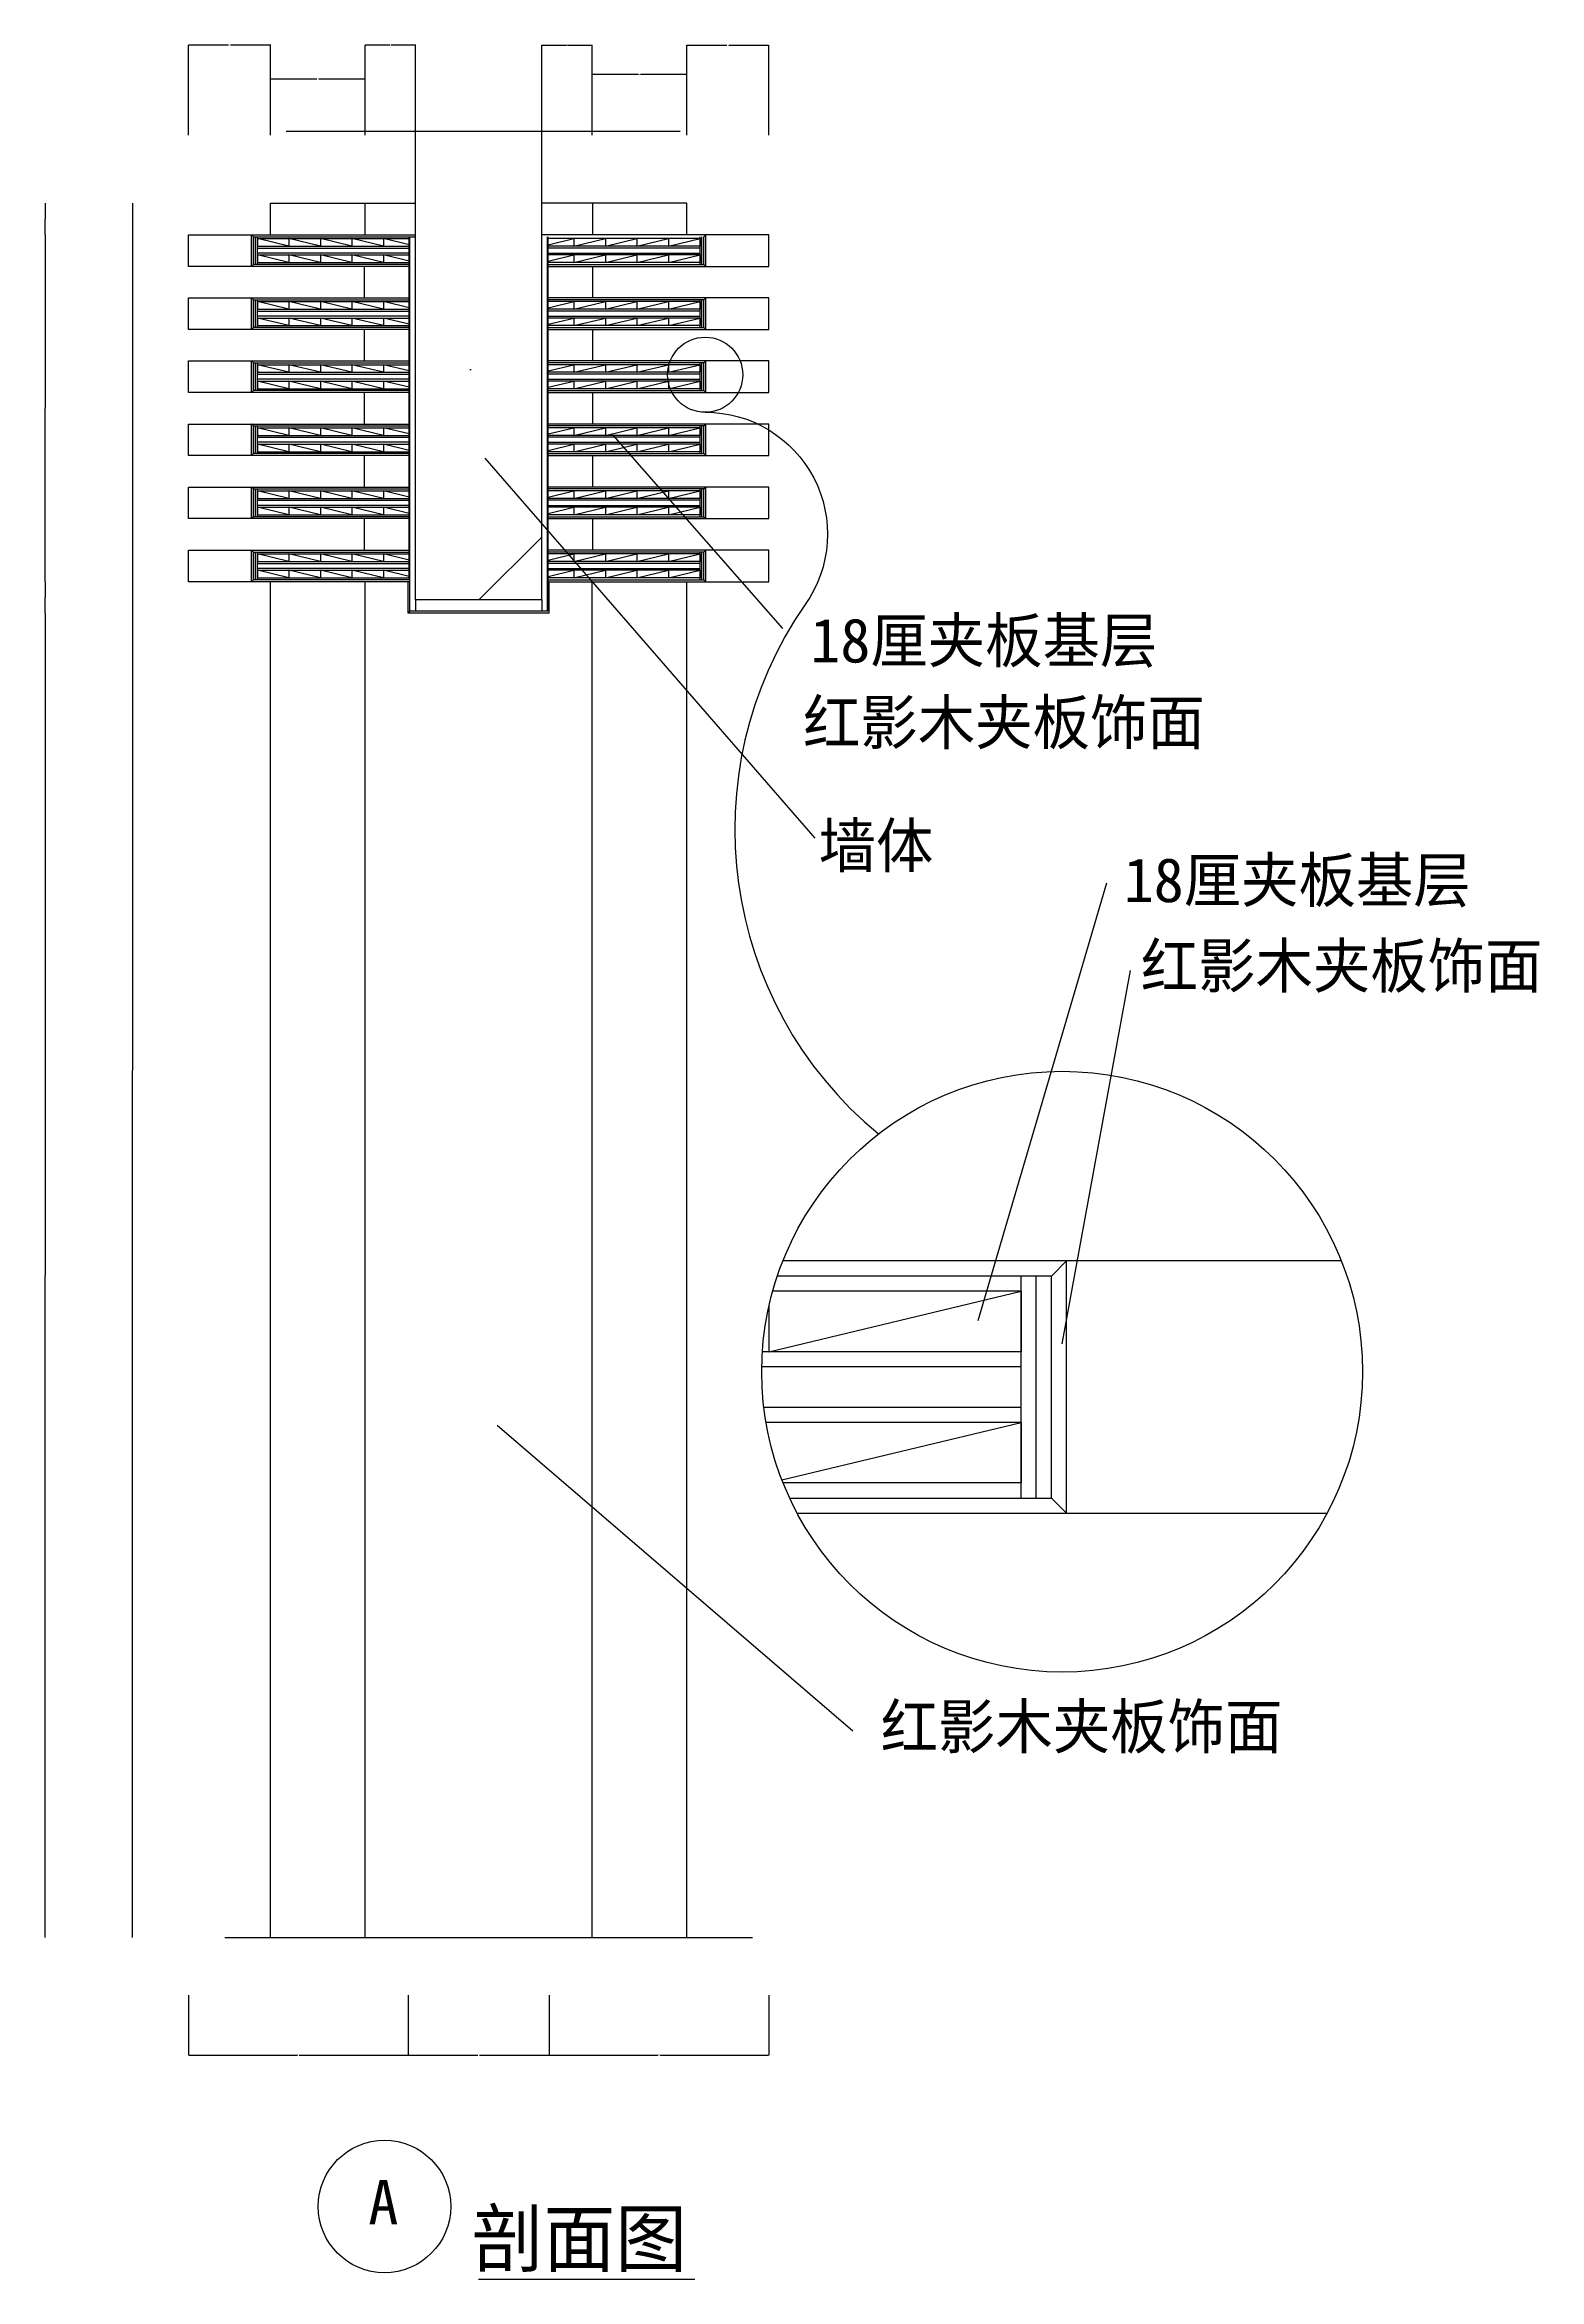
# Model space of a CAD drawing. Header units: metres. Extents: x -105 to 5826, y 5073 to 8638.
# Drawn here: x 3456 to 5826, y 5073 to 8617 of the extents above; entities that cross this region are included whole.
import ezdxf

# ---------------------------------------------------------------- set-up
doc = ezdxf.new("R2010")
doc.units = ezdxf.units.M
for name, color, linetype in [('2', 2, 'Continuous'), ('3', 3, 'Continuous'), ('4', 4, 'Continuous'), ('7', 7, 'Continuous'), ('BH', 3, 'Continuous'), ('DIM', 3, 'Continuous'), ('TEXT', 3, 'Continuous'), ('WALL', 2, 'Continuous')]:
    doc.layers.add(name, color=color, linetype=linetype)
doc.dimstyles.get("Standard").update_dxf_attribs({"dimtxt": 2.5, "dimasz": 2.5, "dimexe": 1.25, "dimexo": 0.625, "dimtad": 1, "dimcen": 2.5, "dimazin": 3, "dimtfac": 1, "dimtmove": 0, "dimatfit": 3})

# ---------------------------------------------------------------- blocks, each defined once
blk = doc.blocks.new('BH5')
at = {"layer": 'BH'}
for p, q in [((3, 0), (3, 100)), ((15, 0), (15, 100))]:
    blk.add_line(p, q, dxfattribs=at)
blk.add_lwpolyline([(15, 100), (3, 50), (15, 50), (3, 0), (15, 0)], dxfattribs=at)
blk = doc.blocks.new('*D1')
for p, q in [((4323.8, 8473.25), (4323.8, 8569.79)), ((4324.05, 8569.79), (4397.3, 8569.79)), ((4400.3, 8569.79), (4473.55, 8569.79)), ((4473.8, 8473.25), (4473.8, 8569.79))]:
    blk.add_line(p, q)
at = {"layer": 'Defpoints'}
for p in [(4323.8, 8569.79), (4323.8, 8473.25), (4473.8, 8473.25)]:
    blk.add_point(p, dxfattribs=at)
at = {"layer": 'DIM', "insert": (4398.8, 8569.79), "char_height": 1, "attachment_point": 5}
blk.add_mtext('150', dxfattribs=at)
blk = doc.blocks.new('*D2')
for p, q in [((4255.8, 5523.7), (4255.8, 5428.7)), ((4603.8, 5523.7), (4603.8, 5428.7)), ((4256.05, 5428.7), (4428.3, 5428.7)), ((4431.3, 5428.7), (4603.55, 5428.7))]:
    blk.add_line(p, q)
at = {"layer": 'Defpoints'}
for p in [(4255.8, 5523.7), (4603.8, 5523.7), (4255.8, 5428.7)]:
    blk.add_point(p, dxfattribs=at)
at = {"layer": 'DIM', "insert": (4429.8, 5428.7), "char_height": 1, "attachment_point": 5}
blk.add_mtext('348', dxfattribs=at)
blk = doc.blocks.new('*D15')
for p, q in [((3456.12, 7715.11), (3456.12, 6665.11)), ((3455.87, 6665.11), (3455.62, 6665.11)), ((3456.12, 5615.11), (3456.12, 6665.11)), ((3456.12, 6665.11), (3456.12, 6665.11)), ((3456.37, 6665.11), (3456.62, 6665.11))]:
    blk.add_line(p, q)
at = {"layer": 'Defpoints'}
for p in [(3456.12, 7715.11), (3456.12, 6665.11), (3456.12, 5615.11)]:
    blk.add_point(p, dxfattribs=at)
at = {"layer": 'DIM', "insert": (3456.12, 6666.235), "char_height": 1, "attachment_point": 5}
blk.add_mtext('0', dxfattribs=at)
blk = doc.blocks.new('*D16')
for p, q in [((3595.1, 8365.11), (3595.1, 6990.11)), ((3594.85, 6990.11), (3594.6, 6990.11)), ((3595.1, 5615.11), (3595.1, 6990.11)), ((3595.1, 6990.11), (3595.1, 6990.11)), ((3595.35, 6990.11), (3595.6, 6990.11))]:
    blk.add_line(p, q)
at = {"layer": 'Defpoints'}
for p in [(3595.1, 8365.11), (3595.1, 6990.11), (3595.1, 5615.11)]:
    blk.add_point(p, dxfattribs=at)
at = {"layer": 'DIM', "insert": (3595.1, 6991.235), "char_height": 1, "attachment_point": 5}
blk.add_mtext('0', dxfattribs=at)
blk = doc.blocks.new('*D19')
for p, q in [((3683.8, 5523.7), (3683.8, 5428.7)), ((4031.8, 5523.7), (4031.8, 5428.7)), ((3684.05, 5428.7), (3856.3, 5428.7)), ((3859.3, 5428.7), (4031.55, 5428.7))]:
    blk.add_line(p, q)
at = {"layer": 'Defpoints'}
for p in [(3683.8, 5523.7), (4031.8, 5523.7), (3683.8, 5428.7)]:
    blk.add_point(p, dxfattribs=at)
at = {"layer": 'DIM', "insert": (3857.8, 5428.7), "char_height": 1, "attachment_point": 5}
blk.add_mtext('348', dxfattribs=at)
blk = doc.blocks.new('*D20')
for p, q in [((4031.8, 5523.7), (4031.8, 5428.7)), ((4255.8, 5523.7), (4255.8, 5428.7)), ((4032.05, 5428.7), (4142.3, 5428.7)), ((4145.3, 5428.7), (4255.55, 5428.7))]:
    blk.add_line(p, q)
at = {"layer": 'Defpoints'}
for p in [(4031.8, 5523.7), (4255.8, 5523.7), (4031.8, 5428.7)]:
    blk.add_point(p, dxfattribs=at)
at = {"layer": 'DIM', "insert": (4143.8, 5428.7), "char_height": 1, "attachment_point": 5}
blk.add_mtext('224', dxfattribs=at)
blk = doc.blocks.new('*D21')
for p, q in [((3456.12, 8365.11), (3456.12, 8340.11)), ((3455.87, 8340.11), (3455.62, 8340.11)), ((3456.12, 8315.11), (3456.12, 8340.11)), ((3456.12, 8340.11), (3456.12, 8340.11)), ((3456.37, 8340.11), (3456.62, 8340.11))]:
    blk.add_line(p, q)
at = {"layer": 'Defpoints'}
for p in [(3456.12, 8365.11), (3456.12, 8340.11), (3456.12, 8315.11)]:
    blk.add_point(p, dxfattribs=at)
at = {"layer": 'DIM', "insert": (3456.12, 8341.235), "char_height": 1, "attachment_point": 5}
blk.add_mtext('0', dxfattribs=at)
blk = doc.blocks.new('*D22')
for p, q in [((3456.12, 8315.11), (3456.12, 8040.11)), ((3455.87, 8040.11), (3455.62, 8040.11)), ((3456.12, 7765.11), (3456.12, 8040.11)), ((3456.12, 8040.11), (3456.12, 8040.11)), ((3456.37, 8040.11), (3456.62, 8040.11))]:
    blk.add_line(p, q)
at = {"layer": 'Defpoints'}
for p in [(3456.12, 8315.11), (3456.12, 8040.11), (3456.12, 7765.11)]:
    blk.add_point(p, dxfattribs=at)
at = {"layer": 'DIM', "insert": (3456.12, 8041.235), "char_height": 1, "attachment_point": 5}
blk.add_mtext('0', dxfattribs=at)
blk = doc.blocks.new('*D23')
for p, q in [((3456.12, 7765.11), (3456.12, 7740.11)), ((3455.87, 7740.11), (3455.62, 7740.11)), ((3456.12, 7715.11), (3456.12, 7740.11)), ((3456.12, 7740.11), (3456.12, 7740.11)), ((3456.37, 7740.11), (3456.62, 7740.11))]:
    blk.add_line(p, q)
at = {"layer": 'Defpoints'}
for p in [(3456.12, 7765.11), (3456.12, 7740.11), (3456.12, 7715.11)]:
    blk.add_point(p, dxfattribs=at)
at = {"layer": 'DIM', "insert": (3456.12, 7741.235), "char_height": 1, "attachment_point": 5}
blk.add_mtext('0', dxfattribs=at)
blk = doc.blocks.new('*D24')
for p, q in [((3887.3, 8562.13), (3813.55, 8562.13)), ((3813.8, 8473.25), (3813.8, 8562.13)), ((3964.05, 8562.13), (3890.3, 8562.13)), ((3963.8, 8473.25), (3963.8, 8562.13))]:
    blk.add_line(p, q)
at = {"layer": 'Defpoints'}
for p in [(3963.8, 8562.13), (3813.8, 8473.25), (3963.8, 8473.25)]:
    blk.add_point(p, dxfattribs=at)
at = {"layer": 'DIM', "insert": (3888.8, 8562.13), "char_height": 1, "attachment_point": 5}
blk.add_mtext('150', dxfattribs=at)
blk = doc.blocks.new('*D25')
for p, q in [((3747.3, 8615.92), (3683.55, 8615.92)), ((3683.8, 8473.25), (3683.8, 8615.92)), ((3814.05, 8615.92), (3750.3, 8615.92)), ((3813.8, 8473.25), (3813.8, 8615.92))]:
    blk.add_line(p, q)
at = {"layer": 'Defpoints'}
for p in [(3813.8, 8615.92), (3683.8, 8473.25), (3813.8, 8473.25)]:
    blk.add_point(p, dxfattribs=at)
at = {"layer": 'DIM', "insert": (3748.8, 8615.92), "char_height": 1, "attachment_point": 5}
blk.add_mtext('130', dxfattribs=at)
blk = doc.blocks.new('*D26')
for p, q in [((4002.8, 8615.92), (3963.55, 8615.92)), ((3963.8, 8473.25), (3963.8, 8615.92)), ((4044.05, 8615.92), (4004.8, 8615.92)), ((4043.8, 8473.25), (4043.8, 8615.92))]:
    blk.add_line(p, q)
at = {"layer": 'Defpoints'}
for p in [(4043.8, 8615.92), (3963.8, 8473.25), (4043.8, 8473.25)]:
    blk.add_point(p, dxfattribs=at)
at = {"layer": 'DIM', "insert": (4003.8, 8615.92), "char_height": 1, "attachment_point": 5}
blk.add_mtext('80', dxfattribs=at)
blk = doc.blocks.new('*D27')
for p, q in [((4243.8, 8473.25), (4243.8, 8615.92)), ((4244.05, 8615.92), (4282.8, 8615.92)), ((4284.8, 8615.92), (4323.55, 8615.92)), ((4323.8, 8473.25), (4323.8, 8615.92))]:
    blk.add_line(p, q)
at = {"layer": 'Defpoints'}
for p in [(4243.8, 8615.92), (4243.8, 8473.25), (4323.8, 8473.25)]:
    blk.add_point(p, dxfattribs=at)
at = {"layer": 'DIM', "insert": (4283.8, 8615.92), "char_height": 1, "attachment_point": 5}
blk.add_mtext('80', dxfattribs=at)
blk = doc.blocks.new('*D28')
for p, q in [((4473.8, 8473.25), (4473.8, 8615.92)), ((4474.05, 8615.92), (4537.3, 8615.92)), ((4540.3, 8615.92), (4603.55, 8615.92)), ((4603.8, 8473.25), (4603.8, 8615.92))]:
    blk.add_line(p, q)
at = {"layer": 'Defpoints'}
for p in [(4473.8, 8615.92), (4473.8, 8473.25), (4603.8, 8473.25)]:
    blk.add_point(p, dxfattribs=at)
at = {"layer": 'DIM', "insert": (4538.8, 8615.92), "char_height": 1, "attachment_point": 5}
blk.add_mtext('130', dxfattribs=at)

msp = doc.modelspace()

# ---------------------------------------------------------------- hatches: boundary and pattern name
at = {"layer": 'BH'}
h = msp.add_hatch(dxfattribs=at)
h.set_pattern_fill('ANSI31', scale=400)
h.paths.add_polyline_path([(4043.8, 7736.11), (4137.86, 7736.11, -0.37), (4243.8, 7793.08), (4243.8, 8478.77), (4161.42, 8478.77), (4161.42, 8455.77), (4138.44, 8499.22), (4138.44, 8478.77), (4043.8, 8478.77)])
h.paths.add_polyline_path([(4137.86, 7736.11), (4243.8, 7736.11), (4243.8, 7793.08, 0.37)])
h = msp.add_hatch(dxfattribs=at)
h.set_pattern_fill('AR-CONC', scale=30)
h.paths.add_polyline_path([(4243.8, 8478.77), (4161.42, 8478.77), (4161.42, 8455.77), (4138.44, 8499.22), (4138.44, 8478.77), (4043.8, 8478.77), (4043.8, 7736.11), (4137.86, 7736.11, -0.37), (4243.8, 7793.08)])
h.paths.add_polyline_path([(4137.86, 7736.11), (4243.8, 7736.11), (4243.8, 7793.08, 0.37)])

# ---------------------------------------------------------------- linework, layer by layer
at = {"layer": '2'}
for p, q in [((4043.8, 7736.11), (4043.8, 8478.77)), ((4243.8, 7736.11), (4243.8, 8478.77)), ((3813.8, 8315.11), (3813.8, 8365.11)), ((3813.8, 8365.11), (4043.8, 8365.11)), ((4473.8, 8365.11), (4243.8, 8365.11)), ((4473.8, 8315.11), (4473.8, 8365.11)), ((3813.8, 5615.11), (3813.8, 7765.11)), ((4473.8, 5615.11), (4473.8, 7765.11)), ((5511.7, 6687.93), (4626.15, 6687.93)), ((5075.98, 6287.93), (5075.98, 6687.93)), ((4648.81, 6287.93), (5489.04, 6287.93))]:
    msp.add_line(p, q, dxfattribs=at)
at = {"layer": '3'}
msp.add_line((4463.46, 8478.77), (3838.25, 8478.77), dxfattribs=at)
at = {"layer": '4'}
for p, q in [((3683.8, 8315.11), (4043.8, 8315.11)), ((3683.8, 8265.11), (3683.8, 8315.11)), ((3783.8, 8265.11), (3783.8, 8315.11)), ((4603.8, 8315.11), (4243.8, 8315.11)), ((4503.8, 8265.11), (4503.8, 8315.11)), ((4603.8, 8265.11), (4603.8, 8315.11)), ((4033.8, 8265.11), (3683.8, 8265.11)), ((4253.8, 8265.11), (4603.8, 8265.11)), ((3683.8, 8215.11), (4033.8, 8215.11)), ((3683.8, 8165.11), (3683.8, 8215.11)), ((3783.8, 8165.11), (3783.8, 8215.11)), ((4603.8, 8215.11), (4253.8, 8215.11)), ((4503.8, 8165.11), (4503.8, 8215.11)), ((4603.8, 8165.11), (4603.8, 8215.11)), ((4033.8, 8165.11), (3683.8, 8165.11)), ((4253.8, 8165.11), (4603.8, 8165.11)), ((3683.8, 8115.11), (4033.8, 8115.11)), ((3683.8, 8065.11), (3683.8, 8115.11)), ((3783.8, 8065.11), (3783.8, 8115.11)), ((4603.8, 8115.11), (4253.8, 8115.11)), ((4503.8, 8065.11), (4503.8, 8115.11)), ((4603.8, 8065.11), (4603.8, 8115.11)), ((4033.8, 8065.11), (3683.8, 8065.11)), ((4253.8, 8065.11), (4603.8, 8065.11)), ((3683.8, 8015.11), (4033.8, 8015.11)), ((3683.8, 7965.11), (3683.8, 8015.11)), ((3783.8, 7965.11), (3783.8, 8015.11)), ((4603.8, 8015.11), (4253.8, 8015.11)), ((4503.8, 7965.11), (4503.8, 8015.11)), ((4603.8, 7965.11), (4603.8, 8015.11)), ((4033.8, 7965.11), (3683.8, 7965.11)), ((4253.8, 7965.11), (4603.8, 7965.11)), ((3683.8, 7915.11), (4033.8, 7915.11)), ((3683.8, 7865.11), (3683.8, 7915.11)), ((3783.8, 7865.11), (3783.8, 7915.11)), ((4603.8, 7915.11), (4253.8, 7915.11)), ((4503.8, 7865.11), (4503.8, 7915.11)), ((4603.8, 7865.11), (4603.8, 7915.11)), ((4033.8, 7865.11), (3683.8, 7865.11)), ((4253.8, 7865.11), (4603.8, 7865.11)), ((3683.8, 7815.11), (4033.8, 7815.11)), ((3683.8, 7765.11), (3683.8, 7815.11)), ((3783.8, 7765.11), (3783.8, 7815.11)), ((4603.8, 7815.11), (4253.8, 7815.11)), ((4503.8, 7765.11), (4503.8, 7815.11)), ((4603.8, 7765.11), (4603.8, 7815.11)), ((4034.8, 7765.11), (3683.8, 7765.11)), ((3963.8, 5615.11), (3963.8, 7765.11)), ((4031.8, 7715.11), (4031.8, 7765.11)), ((4252.8, 7765.11), (4603.8, 7765.11)), ((4255.8, 7715.11), (4255.8, 7765.11)), ((4323.8, 5615.11), (4323.8, 7765.11)), ((4243.8, 7736.11), (4243.8, 7718.11)), ((4190.8, 7715.11), (4031.8, 7715.11)), ((4255.8, 7715.11), (4190.8, 7715.11)), ((5051.98, 6663.93), (4617.37, 6663.93)), ((5051.98, 6663.93), (5075.98, 6687.93)), ((5051.98, 6311.93), (5051.98, 6663.93)), ((4636.84, 6311.93), (5051.98, 6311.93)), ((5051.98, 6311.93), (5075.98, 6287.93))]:
    msp.add_line(p, q, dxfattribs=at)
at = {"layer": '7'}
for p, q in [((3963.8, 8315.11), (3963.8, 8365.11)), ((4324.8, 8315.11), (4324.8, 8365.11)), ((3786.8, 8312.11), (3783.8, 8315.11)), ((3786.8, 8312.11), (4043.8, 8312.11)), ((3786.8, 8268.11), (3786.8, 8312.11)), ((3789.8, 8268.11), (3789.8, 8312.11)), ((3792.8, 8268.11), (3792.8, 8312.11)), ((3792.8, 8294.11), (4033.8, 8294.11)), ((4033.8, 7768.11), (4033.8, 8312.11)), ((4034.8, 7718.11), (4034.8, 8312.11)), ((4252.8, 7718.11), (4252.8, 8312.11)), ((4253.8, 7768.11), (4253.8, 8312.11)), ((4253.8, 7718.11), (4253.8, 8312.11)), ((4253.8, 7768.11), (4253.8, 8312.11)), ((4494.8, 8294.11), (4253.8, 8294.11)), ((4494.8, 8268.11), (4494.8, 8312.11)), ((4497.8, 8268.11), (4497.8, 8312.11)), ((4500.8, 8312.11), (4503.8, 8315.11)), ((4500.8, 8268.11), (4500.8, 8312.11)), ((3786.8, 8268.11), (3783.8, 8265.11)), ((4033.8, 8268.11), (3786.8, 8268.11)), ((4033.8, 8286.11), (3792.8, 8286.11)), ((3962.8, 8215.11), (3962.8, 8265.11)), ((4253.8, 8286.11), (4494.8, 8286.11)), ((4253.8, 8268.11), (4500.8, 8268.11)), ((4324.8, 8215.11), (4324.8, 8265.11)), ((4324.8, 8215.11), (4324.8, 8265.11)), ((4500.8, 8268.11), (4503.8, 8265.11)), ((3786.8, 8212.11), (3783.8, 8215.11)), ((3786.8, 8212.11), (4033.8, 8212.11)), ((3786.8, 8168.11), (3786.8, 8212.11)), ((3789.8, 8168.11), (3789.8, 8212.11)), ((3792.8, 8168.11), (3792.8, 8212.11)), ((3792.8, 8194.11), (4033.8, 8194.11)), ((4033.8, 8186.11), (3792.8, 8186.11)), ((4500.8, 8212.11), (4253.8, 8212.11)), ((4494.8, 8194.11), (4253.8, 8194.11)), ((4253.8, 8186.11), (4494.8, 8186.11)), ((4494.8, 8168.11), (4494.8, 8212.11)), ((4497.8, 8168.11), (4497.8, 8212.11)), ((4500.8, 8212.11), (4503.8, 8215.11)), ((4500.8, 8168.11), (4500.8, 8212.11)), ((3786.8, 8168.11), (3783.8, 8165.11)), ((4033.8, 8168.11), (3786.8, 8168.11)), ((3962.8, 8115.11), (3962.8, 8165.11)), ((4253.8, 8168.11), (4500.8, 8168.11)), ((4324.8, 8115.11), (4324.8, 8165.11)), ((4324.8, 8115.11), (4324.8, 8165.11)), ((4500.8, 8168.11), (4503.8, 8165.11)), ((3786.8, 8112.11), (3783.8, 8115.11)), ((4500.8, 8112.11), (4503.8, 8115.11)), ((3786.8, 8112.11), (4033.8, 8112.11)), ((3786.8, 8068.11), (3786.8, 8112.11)), ((3789.8, 8068.11), (3789.8, 8112.11)), ((3792.8, 8068.11), (3792.8, 8112.11)), ((3792.8, 8094.11), (4033.8, 8094.11)), ((4033.8, 8086.11), (3792.8, 8086.11)), ((4500.8, 8112.11), (4253.8, 8112.11)), ((4494.8, 8094.11), (4253.8, 8094.11)), ((4253.8, 8086.11), (4494.8, 8086.11)), ((4494.8, 8068.11), (4494.8, 8112.11)), ((4497.8, 8068.11), (4497.8, 8112.11)), ((4500.8, 8068.11), (4500.8, 8112.11)), ((3786.8, 8068.11), (3783.8, 8065.11)), ((4033.8, 8068.11), (3786.8, 8068.11)), ((3962.8, 8015.11), (3962.8, 8065.11)), ((4253.8, 8068.11), (4500.8, 8068.11)), ((4324.8, 8015.11), (4324.8, 8065.11)), ((4324.8, 8015.11), (4324.8, 8065.11)), ((4500.8, 8068.11), (4503.8, 8065.11)), ((3786.8, 8012.11), (3783.8, 8015.11)), ((3786.8, 8012.11), (4033.8, 8012.11)), ((3786.8, 7968.11), (3786.8, 8012.11)), ((3789.8, 7968.11), (3789.8, 8012.11)), ((3792.8, 7968.11), (3792.8, 8012.11)), ((4500.8, 8012.11), (4253.8, 8012.11)), ((4494.8, 7968.11), (4494.8, 8012.11)), ((4497.8, 7968.11), (4497.8, 8012.11)), ((4500.8, 8012.11), (4503.8, 8015.11)), ((4500.8, 7968.11), (4500.8, 8012.11)), ((3792.8, 7994.11), (4033.8, 7994.11)), ((4033.8, 7986.11), (3792.8, 7986.11)), ((4494.8, 7994.11), (4253.8, 7994.11)), ((4253.8, 7986.11), (4494.8, 7986.11)), ((3786.8, 7968.11), (3783.8, 7965.11)), ((4033.8, 7968.11), (3786.8, 7968.11)), ((3962.8, 7915.11), (3962.8, 7965.11)), ((4253.8, 7968.11), (4500.8, 7968.11)), ((4324.8, 7915.11), (4324.8, 7965.11)), ((4324.8, 7915.11), (4324.8, 7965.11)), ((4500.8, 7968.11), (4503.8, 7965.11)), ((3786.8, 7912.11), (3783.8, 7915.11)), ((3786.8, 7912.11), (4033.8, 7912.11)), ((3786.8, 7868.11), (3786.8, 7912.11)), ((3789.8, 7868.11), (3789.8, 7912.11)), ((3792.8, 7868.11), (3792.8, 7912.11)), ((4500.8, 7912.11), (4253.8, 7912.11)), ((4494.8, 7868.11), (4494.8, 7912.11)), ((4497.8, 7868.11), (4497.8, 7912.11)), ((4500.8, 7912.11), (4503.8, 7915.11)), ((4500.8, 7868.11), (4500.8, 7912.11)), ((3786.8, 7868.11), (3783.8, 7865.11)), ((4033.8, 7868.11), (3786.8, 7868.11)), ((3792.8, 7894.11), (4033.8, 7894.11)), ((4033.8, 7886.11), (3792.8, 7886.11)), ((4494.8, 7894.11), (4253.8, 7894.11)), ((4253.8, 7886.11), (4494.8, 7886.11)), ((4253.8, 7868.11), (4500.8, 7868.11)), ((4500.8, 7868.11), (4503.8, 7865.11)), ((3962.8, 7815.11), (3962.8, 7865.11)), ((4324.8, 7815.11), (4324.8, 7865.11)), ((4324.8, 7815.11), (4324.8, 7865.11)), ((3786.8, 7812.11), (3783.8, 7815.11)), ((3786.8, 7812.11), (4033.8, 7812.11)), ((3786.8, 7768.11), (3786.8, 7812.11)), ((3789.8, 7768.11), (3789.8, 7812.11)), ((3792.8, 7768.11), (3792.8, 7812.11)), ((4500.8, 7812.11), (4253.8, 7812.11)), ((4494.8, 7768.11), (4494.8, 7812.11)), ((4497.8, 7768.11), (4497.8, 7812.11)), ((4500.8, 7812.11), (4503.8, 7815.11)), ((4500.8, 7768.11), (4500.8, 7812.11)), ((3786.8, 7768.11), (3783.8, 7765.11)), ((4034.8, 7768.11), (3786.8, 7768.11)), ((3792.8, 7794.11), (4033.8, 7794.11)), ((4033.8, 7786.11), (3792.8, 7786.11)), ((4252.8, 7768.11), (4500.8, 7768.11)), ((4494.8, 7794.11), (4253.8, 7794.11)), ((4253.8, 7786.11), (4494.8, 7786.11)), ((4500.8, 7768.11), (4503.8, 7765.11)), ((4243.8, 7736.11), (4043.8, 7736.11)), ((4043.8, 7736.11), (4043.8, 7718.11)), ((4034.8, 7718.11), (4031.8, 7715.11)), ((4187.8, 7718.11), (4034.8, 7718.11)), ((4187.8, 7718.11), (4043.8, 7718.11)), ((4252.8, 7718.11), (4187.8, 7718.11)), ((4187.8, 7718.11), (4187.8, 7718.11)), ((5003.98, 6311.93), (5003.98, 6663.93)), ((5027.98, 6311.93), (5027.98, 6663.93)), ((5003.98, 6519.93), (4592.67, 6519.93)), ((4595.97, 6455.93), (5003.98, 6455.93))]:
    msp.add_line(p, q, dxfattribs=at)
at = {"layer": 'BH'}
for p, q in [((3992.8, 8309.11), (4033.8, 8309.11)), ((3992.8, 8297.11), (4033.8, 8297.11)), ((4294.8, 8309.11), (4253.8, 8309.11)), ((4294.8, 8297.11), (4253.8, 8297.11)), ((3992.8, 8283.11), (4033.8, 8283.11)), ((3992.8, 8271.11), (4033.8, 8271.11)), ((4294.8, 8283.11), (4253.8, 8283.11)), ((4294.8, 8271.11), (4253.8, 8271.11)), ((3992.8, 8209.11), (4033.8, 8209.11)), ((3992.8, 8197.11), (4033.8, 8197.11)), ((4294.8, 8209.11), (4253.8, 8209.11)), ((4294.8, 8197.11), (4253.8, 8197.11)), ((3992.8, 8183.11), (4033.8, 8183.11)), ((3992.8, 8171.11), (4033.8, 8171.11)), ((4294.8, 8183.11), (4253.8, 8183.11)), ((4294.8, 8171.11), (4253.8, 8171.11)), ((3992.8, 8109.11), (4033.8, 8109.11)), ((3992.8, 8097.11), (4033.8, 8097.11)), ((3992.8, 8083.11), (4033.8, 8083.11)), ((4294.8, 8109.11), (4253.8, 8109.11)), ((4294.8, 8097.11), (4253.8, 8097.11)), ((4294.8, 8083.11), (4253.8, 8083.11)), ((3992.8, 8071.11), (4033.8, 8071.11)), ((4294.8, 8071.11), (4253.8, 8071.11)), ((3992.8, 8009.11), (4033.8, 8009.11)), ((4294.8, 8009.11), (4253.8, 8009.11)), ((3992.8, 7997.11), (4033.8, 7997.11)), ((3992.8, 7983.11), (4033.8, 7983.11)), ((4294.8, 7997.11), (4253.8, 7997.11)), ((4294.8, 7983.11), (4253.8, 7983.11)), ((3992.8, 7971.11), (4033.8, 7971.11)), ((4294.8, 7971.11), (4253.8, 7971.11)), ((3992.8, 7909.11), (4033.8, 7909.11)), ((4294.8, 7909.11), (4253.8, 7909.11)), ((3992.8, 7897.11), (4033.8, 7897.11)), ((3992.8, 7883.11), (4033.8, 7883.11)), ((3992.8, 7871.11), (4033.8, 7871.11)), ((4294.8, 7897.11), (4253.8, 7897.11)), ((4294.8, 7883.11), (4253.8, 7883.11)), ((4294.8, 7871.11), (4253.8, 7871.11)), ((3992.8, 7809.11), (4033.8, 7809.11)), ((3992.8, 7797.11), (4033.8, 7797.11)), ((4294.8, 7809.11), (4253.8, 7809.11)), ((4294.8, 7797.11), (4253.8, 7797.11)), ((3992.8, 7783.11), (4033.8, 7783.11)), ((3992.8, 7771.11), (4033.8, 7771.11)), ((4294.8, 7783.11), (4253.8, 7783.11)), ((4294.8, 7771.11), (4253.8, 7771.11)), ((5003.98, 6639.93), (4610.01, 6639.93)), ((5003.98, 6543.93), (4593.66, 6543.93)), ((5003.98, 6431.93), (4599.45, 6431.93)), ((5003.98, 6335.93), (4626.5, 6335.93))]:
    msp.add_line(p, q, dxfattribs=at)
for points in [[(4033.8, 8299.27), (3992.8, 8309.11), (3992.8, 8297.11)], [(4253.8, 8299.27), (4294.8, 8309.11), (4294.8, 8297.11)], [(4033.8, 8273.27), (3992.8, 8283.11), (3992.8, 8271.11)], [(4253.8, 8273.27), (4294.8, 8283.11), (4294.8, 8271.11)], [(4033.8, 8199.27), (3992.8, 8209.11), (3992.8, 8197.11)], [(4253.8, 8199.27), (4294.8, 8209.11), (4294.8, 8197.11)], [(4033.8, 8173.27), (3992.8, 8183.11), (3992.8, 8171.11)], [(4253.8, 8173.27), (4294.8, 8183.11), (4294.8, 8171.11)], [(4033.8, 8099.27), (3992.8, 8109.11), (3992.8, 8097.11)], [(4033.8, 8073.27), (3992.8, 8083.11), (3992.8, 8071.11)], [(4253.8, 8099.27), (4294.8, 8109.11), (4294.8, 8097.11)], [(4253.8, 8073.27), (4294.8, 8083.11), (4294.8, 8071.11)], [(4033.8, 7999.27), (3992.8, 8009.11), (3992.8, 7997.11)], [(4253.8, 7999.27), (4294.8, 8009.11), (4294.8, 7997.11)], [(4033.8, 7973.27), (3992.8, 7983.11), (3992.8, 7971.11)], [(4253.8, 7973.27), (4294.8, 7983.11), (4294.8, 7971.11)], [(4033.8, 7899.27), (3992.8, 7909.11), (3992.8, 7897.11)], [(4253.8, 7899.27), (4294.8, 7909.11), (4294.8, 7897.11)], [(4033.8, 7873.27), (3992.8, 7883.11), (3992.8, 7871.11)], [(4253.8, 7873.27), (4294.8, 7883.11), (4294.8, 7871.11)], [(4033.8, 7799.27), (3992.8, 7809.11), (3992.8, 7797.11)], [(4253.8, 7799.27), (4294.8, 7809.11), (4294.8, 7797.11)], [(4033.8, 7773.27), (3992.8, 7783.11), (3992.8, 7771.11)], [(4253.8, 7773.27), (4294.8, 7783.11), (4294.8, 7771.11)], [(4603.98, 6615.8), (4603.98, 6543.93), (5003.98, 6639.93), (5003.98, 6543.93)], [(4624.56, 6340.87), (5003.98, 6431.93), (5003.98, 6335.93)]]:
    msp.add_lwpolyline(points, dxfattribs=at)
msp.add_lwpolyline([(4502.92, 8033.63, -0.61), (4661.33, 7728.91, 0.39), (4777.82, 6889.37, 1.73)], format="xyb", dxfattribs=at)
at = {"layer": 'DIM'}
for centre, radius in [((4502.92, 8093.17), 59.54), ((5068.92, 6512.37), 476.31)]:
    msp.add_circle(centre, radius, dxfattribs=at)
at = {"layer": 'TEXT'}
msp.add_line((4143.46, 5073.21), (4486.31, 5073.21), dxfattribs=at)
msp.add_circle((3994.38, 5188.71), 105, dxfattribs=at)
at = {"layer": 'WALL'}
for p, q in [((4243.8, 7736.11), (4043.8, 7736.11)), ((3741.26, 5615.11), (4577.9, 5615.11))]:
    msp.add_line(p, q, dxfattribs=at)

# ---------------------------------------------------------------- block references
at = {"layer": '3', "rotation": 270}
for p in [(3792.8, 8312.11), (3892.8, 8312.11), (3792.8, 8286.11), (3892.8, 8286.11), (3792.8, 8212.11), (3892.8, 8212.11), (3792.8, 8186.11), (3892.8, 8186.11), (3792.8, 8112.11), (3792.8, 8086.11), (3892.8, 8112.11), (3892.8, 8086.11), (3792.8, 8012.11), (3892.8, 8012.11), (3792.8, 7986.11), (3892.8, 7986.11), (3792.8, 7912.11), (3892.8, 7912.11), (3792.8, 7886.11), (3892.8, 7886.11), (3792.8, 7812.11), (3892.8, 7812.11), (3792.8, 7786.11), (3892.8, 7786.11)]:
    msp.add_blockref('BH5', p, dxfattribs=at)
at = {"layer": '3', "xscale": -1, "rotation": 90}
for p in [(4394.8, 8312.11), (4494.8, 8312.11), (4394.8, 8286.11), (4494.8, 8286.11), (4394.8, 8212.11), (4494.8, 8212.11), (4394.8, 8186.11), (4494.8, 8186.11), (4394.8, 8112.11), (4394.8, 8086.11), (4494.8, 8112.11), (4494.8, 8086.11), (4394.8, 8012.11), (4494.8, 8012.11), (4394.8, 7986.11), (4494.8, 7986.11), (4394.8, 7912.11), (4494.8, 7912.11), (4394.8, 7886.11), (4494.8, 7886.11), (4394.8, 7812.11), (4494.8, 7812.11), (4394.8, 7786.11), (4494.8, 7786.11)]:
    msp.add_blockref('BH5', p, dxfattribs=at)

# ---------------------------------------------------------------- texts
at = {"layer": 'TEXT'}
for s, height, p in [('18厘夹板基层', 70, (4669.62, 7636.95)), ('红影木夹板饰面', 70, (4658.02, 7507.08)), ('墙体', 70, (4682.8, 7311.74)), ('18厘夹板基层', 70, (5166.55, 7257)), ('红影木夹板饰面', 70, (5193.56, 7120.91)), ('红影木夹板饰面', 70, (4781.1, 5914.61)), ('A', 70, (3968.78, 5160.55)), ('剖面图', 87.5, (4132.73, 5094.13))]:
    msp.add_text(s, height=height, dxfattribs=at).set_placement(p)

# ---------------------------------------------------------------- dimensions: what is measured, and where the dimension line sits
at = {"layer": 'DIM'}
for base, p1, p2, picture, middle in [((3813.8, 8615.92), (3813.8, 8473.25), (3683.8, 8473.25), '*D25', (3748.8, 8615.92)), ((4043.8, 8615.92), (4043.8, 8473.25), (3963.8, 8473.25), '*D26', (4003.8, 8615.92)), ((4243.8, 8615.92), (4243.8, 8473.25), (4323.8, 8473.25), '*D27', (4283.8, 8615.92)), ((4473.8, 8615.92), (4473.8, 8473.25), (4603.8, 8473.25), '*D28', (4538.8, 8615.92)), ((3963.8, 8562.13), (3963.8, 8473.25), (3813.8, 8473.25), '*D24', (3888.8, 8562.13)), ((4323.8, 8569.79), (4323.8, 8473.25), (4473.8, 8473.25), '*D1', (4398.8, 8569.79)), ((3456.12, 8340.11), (3456.12, 8365.11), (3456.12, 8315.11), '*D21', (3456.12, 8341.235)), ((3595.1, 6990.11), (3595.1, 8365.11), (3595.1, 5615.11), '*D16', (3595.1, 6991.235)), ((3456.12, 8040.11), (3456.12, 8315.11), (3456.12, 7765.11), '*D22', (3456.12, 8041.235)), ((3456.12, 7740.11), (3456.12, 7765.11), (3456.12, 7715.11), '*D23', (3456.12, 7741.235)), ((3456.12, 6665.11), (3456.12, 7715.11), (3456.12, 5615.11), '*D15', (3456.12, 6666.235)), ((3683.8, 5428.7), (3683.8, 5523.7), (4031.8, 5523.7), '*D19', (3857.8, 5428.7)), ((4031.8, 5428.7), (4031.8, 5523.7), (4255.8, 5523.7), '*D20', (4143.8, 5428.7)), ((4255.8, 5428.7), (4255.8, 5523.7), (4603.8, 5523.7), '*D2', (4429.8, 5428.7))]:
    dim = msp.add_linear_dim(base=base, p1=p1, p2=p2, dimstyle='Standard', dxfattribs=at)
    dim.commit()
    dim.dimension.update_dxf_attribs({"geometry": picture, "text_midpoint": middle})

# ---------------------------------------------------------------- leaders
at = {"layer": '3'}
for points in [[(4357.09, 7996.97), (4625.33, 7690.59)], [(4153.56, 7961.04), (4676.87, 7358.6)], [(4173.04, 6427.83), (4736.82, 5943.01)]]:
    msp.add_leader(points, dimstyle='Standard', dxfattribs=at)
at = {"layer": 'DIM'}
for points in [[(4935.75, 6593.52), (5140, 7287.36)], [(5069.13, 6556.68), (5177.21, 7148.66)]]:
    msp.add_leader(points, dimstyle='Standard', dxfattribs=at)

doc.saveas('drawing.dxf')
